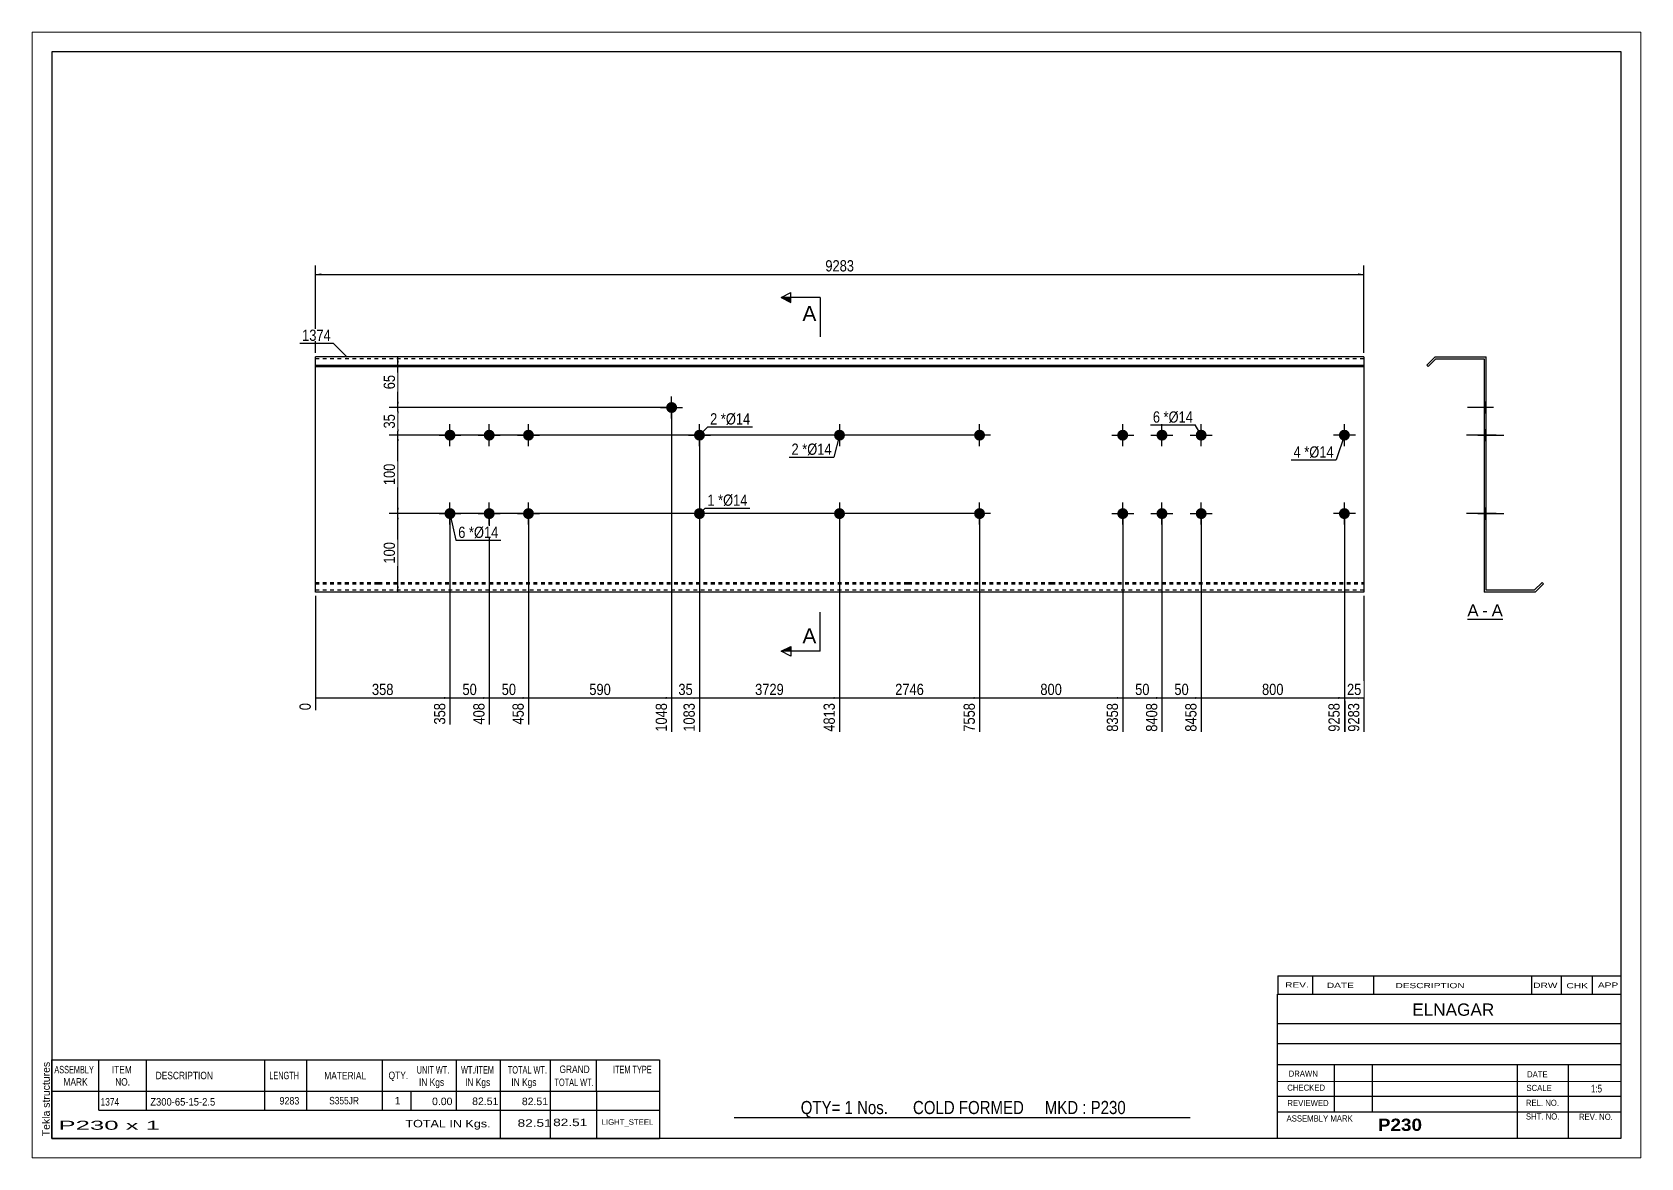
# Paper-space layout 'Layout1' of a CAD drawing. Header units: millimetres. Extents: x 0 to 410, y 0 to 287.
# The model-space entities are those that its viewports show. They can reach past a viewport. Long polylines and large blocks are cut down to what shows.
import ezdxf

# ---------------------------------------------------------------- set-up
doc = ezdxf.new("R2010")
doc.units = ezdxf.units.MM
doc.linetypes.add('DXK_LINE_DOT1', pattern=[1.8814, 0.9407, -0.9407])
doc.layers.add('Viewport layer', color=7, linetype='Continuous', plot=False)
doc.styles.add('Arial', font='ARIAL.TTF', dxfattribs={"height": 0.2})
doc.styles.add('Arial Bold', font='ARIALBD.TTF', dxfattribs={"height": 0.2})
doc.styles.add('Arial Narrow', font='ARIALN.TTF', dxfattribs={"height": 0.2})

# ---------------------------------------------------------------- blocks, each defined once
blk = doc.blocks.new('Unknown-629083425-1698')
at = {"color": 5, "linetype": 'Continuous'}
for p, q in [((332.8, 107.75), (-67.2, 107.75)), ((-67.2, 107.75), (-67.2, -169.25)), ((332.8, -169.25), (332.8, 107.75)), ((-67.2, -169.25), (332.8, -169.25))]:
    blk.add_line(p, q, dxfattribs=at)
at = {"color": 174, "linetype": 'Continuous', "style": 'Arial'}
blk.add_text('Tekla structures', height=1.9102, rotation=90, dxfattribs=at).set_placement((-67.7, -168.75))
blk = doc.blocks.new('Unknown-629083425-12 - 1233')
at = {"color": 7, "linetype": 'Continuous'}
blk.add_line((293.59, -36.95), (302.62, -36.95), dxfattribs=at)
at = {"color": 0, "linetype": 'Continuous'}
blk.add_wipeout([(296.44, -36.2), (296.44, -33), (293.59, -33), (293.59, -36.2)], dxfattribs=at)
blk.add_wipeout([(298.82, -36.2), (298.82, -33), (297.4, -33), (297.4, -36.2)], dxfattribs=at)
at = {"color": 96, "linetype": 'Continuous', "style": 'Arial'}
blk.add_text('A', height=3.06, dxfattribs=at).set_placement((293.59, -36.2))
at = {"color": 0, "linetype": 'Continuous'}
blk.add_wipeout([(302.62, -36.2), (302.62, -33), (299.78, -33), (299.78, -36.2)], dxfattribs=at)
at = {"color": 96, "linetype": 'Continuous', "style": 'Arial'}
for s, p in [('-', (297.4, -36.2)), ('A', (299.78, -36.2))]:
    blk.add_text(s, height=3.06, dxfattribs=at).set_placement(p)
blk = doc.blocks.new('Bolt-629083425-1223 - 1203')
at = {"linetype": 'Continuous'}
for points in [[(167.86, 10, -1), (170.66, 10, -1)], [(260.84, 10, -1), (263.64, 10, -1)]]:
    blk.add_hatch(color=3, dxfattribs=at).paths.add_polyline_path(points)
at = {"color": 3, "linetype": 'Continuous'}
for p, q in [((169.26, 7.2), (169.26, 12.8)), ((262.24, 7.2), (262.24, 12.8)), ((172.06, 10), (166.46, 10)), ((265.04, 10), (259.44, 10))]:
    blk.add_line(p, q, dxfattribs=at)
blk = doc.blocks.new('Part-629083425-1218 - 1203')
at = {"color": 2, "linetype": 'Continuous'}
for p, q in [((0, -30), (0, 30)), ((16, 30), (0, 30)), ((72.49, 30), (16.1, 30)), ((116.07, 30), (72.59, 30)), ((150.97, 30), (116.17, 30)), ((187.45, 30), (151.07, 30)), ((243.94, 30), (187.55, 30)), ((267.24, 30), (244.04, 30)), ((267.24, 30), (267.24, -30)), ((0, 27.88), (16, 27.88)), ((0, 27.53), (16, 27.53)), ((16.1, 27.88), (72.49, 27.88)), ((16.1, 27.53), (72.49, 27.53)), ((72.59, 27.88), (116.07, 27.88)), ((72.59, 27.53), (116.07, 27.53)), ((116.17, 27.88), (150.97, 27.88)), ((116.17, 27.53), (150.97, 27.53)), ((151.07, 27.88), (187.45, 27.88)), ((151.07, 27.53), (187.45, 27.53)), ((187.55, 27.88), (243.94, 27.88)), ((187.55, 27.53), (243.94, 27.53)), ((244.04, 27.88), (267.24, 27.88)), ((244.04, 27.53), (267.24, 27.53)), ((16, -30), (0, -30)), ((72.49, -30), (16.1, -30)), ((116.07, -30), (72.59, -30)), ((150.97, -30), (116.17, -30)), ((187.45, -30), (151.07, -30)), ((243.94, -30), (187.55, -30)), ((267.24, -30), (244.04, -30))]:
    blk.add_line(p, q, dxfattribs=at)
at = {"color": 7, "linetype": 'DXK_LINE_DOT1'}
for p, q in [((16, 29.5), (0, 29.5)), ((72.49, 29.5), (16.1, 29.5)), ((116.07, 29.5), (72.59, 29.5)), ((150.97, 29.5), (116.17, 29.5)), ((187.45, 29.5), (151.07, 29.5)), ((243.94, 29.5), (187.55, 29.5)), ((267.24, 29.5), (244.04, 29.5)), ((0, -27.53), (16, -27.53)), ((0, -27.88), (16, -27.88)), ((16.1, -27.53), (72.49, -27.53)), ((16.1, -27.88), (72.49, -27.88)), ((72.59, -27.53), (116.07, -27.53)), ((72.59, -27.88), (116.07, -27.88)), ((116.17, -27.53), (150.97, -27.53)), ((116.17, -27.88), (150.97, -27.88)), ((151.07, -27.53), (187.45, -27.53)), ((151.07, -27.88), (187.45, -27.88)), ((187.55, -27.53), (243.94, -27.53)), ((187.55, -27.88), (243.94, -27.88)), ((244.04, -27.53), (267.24, -27.53)), ((244.04, -27.88), (267.24, -27.88)), ((16, -29.5), (0, -29.5)), ((72.49, -29.5), (16.1, -29.5)), ((116.07, -29.5), (72.59, -29.5)), ((150.97, -29.5), (116.17, -29.5)), ((187.45, -29.5), (151.07, -29.5)), ((243.94, -29.5), (187.55, -29.5)), ((267.24, -29.5), (244.04, -29.5))]:
    blk.add_line(p, q, dxfattribs=at)
blk = doc.blocks.new('Bolt-629083425-1219 - 1203')
at = {"linetype": 'Continuous'}
for points in [[(32.89, 10, -1), (35.69, 10, -1)], [(42.89, 10, -1), (45.69, 10, -1)], [(52.89, 10, -1), (55.69, 10, -1)], [(32.89, -10, -1), (35.69, -10, -1)], [(42.89, -10, -1), (45.69, -10, -1)], [(52.89, -10, -1), (55.69, -10, -1)]]:
    blk.add_hatch(color=3, dxfattribs=at).paths.add_polyline_path(points)
at = {"color": 3, "linetype": 'Continuous'}
for p, q in [((34.29, 7.2), (34.29, 12.8)), ((44.29, 7.2), (44.29, 12.8)), ((54.29, 7.2), (54.29, 12.8)), ((31.49, 10), (37.09, 10)), ((41.49, 10), (47.09, 10)), ((51.49, 10), (57.09, 10)), ((34.29, -12.8), (34.29, -7.2)), ((44.29, -12.8), (44.29, -7.2)), ((54.29, -12.8), (54.29, -7.2)), ((31.49, -10), (37.09, -10)), ((41.49, -10), (47.09, -10)), ((51.49, -10), (57.09, -10))]:
    blk.add_line(p, q, dxfattribs=at)
blk = doc.blocks.new('Bolt-629083425-1220 - 1203')
at = {"linetype": 'Continuous'}
blk.add_hatch(color=3, dxfattribs=at).paths.add_polyline_path([(89.38, 17.05, -1), (92.18, 17.05, -1)])
at = {"color": 3, "linetype": 'Continuous'}
for p, q in [((87.98, 17.05), (93.58, 17.05)), ((90.78, 14.25), (90.78, 19.85))]:
    blk.add_line(p, q, dxfattribs=at)
blk = doc.blocks.new('Bolt-629083425-1221 - 1203')
at = {"linetype": 'Continuous'}
for points in [[(204.35, 10, -1), (207.15, 10, -1)], [(214.35, 10, -1), (217.15, 10, -1)], [(224.35, 10, -1), (227.15, 10, -1)], [(204.35, -10, -1), (207.15, -10, -1)], [(214.35, -10, -1), (217.15, -10, -1)], [(224.35, -10, -1), (227.15, -10, -1)]]:
    blk.add_hatch(color=3, dxfattribs=at).paths.add_polyline_path(points)
at = {"color": 3, "linetype": 'Continuous'}
for p, q in [((205.75, 7.2), (205.75, 12.8)), ((215.75, 7.2), (215.75, 12.8)), ((225.75, 7.2), (225.75, 12.8)), ((202.95, 10), (208.55, 10)), ((212.95, 10), (218.55, 10)), ((222.95, 10), (228.55, 10)), ((205.75, -12.8), (205.75, -7.2)), ((215.75, -12.8), (215.75, -7.2)), ((225.75, -12.8), (225.75, -7.2)), ((202.95, -10), (208.55, -10)), ((212.95, -10), (218.55, -10)), ((222.95, -10), (228.55, -10))]:
    blk.add_line(p, q, dxfattribs=at)
blk = doc.blocks.new('Bolt-629083425-1222 - 1203')
at = {"linetype": 'Continuous'}
for points in [[(167.86, -10, -1), (170.66, -10, -1)], [(260.84, -10, -1), (263.64, -10, -1)]]:
    blk.add_hatch(color=3, dxfattribs=at).paths.add_polyline_path(points)
at = {"color": 3, "linetype": 'Continuous'}
for p, q in [((169.26, -12.8), (169.26, -7.2)), ((262.24, -12.8), (262.24, -7.2)), ((172.06, -10), (166.46, -10)), ((265.04, -10), (259.44, -10))]:
    blk.add_line(p, q, dxfattribs=at)
blk = doc.blocks.new('Bolt-629083425-1224 - 1203')
at = {"linetype": 'Continuous'}
blk.add_hatch(color=3, dxfattribs=at).paths.add_polyline_path([(96.47, 10, -1), (99.27, 10, -1)])
at = {"color": 3, "linetype": 'Continuous'}
for p, q in [((97.87, 7.2), (97.87, 12.8)), ((95.07, 10), (100.67, 10))]:
    blk.add_line(p, q, dxfattribs=at)
blk = doc.blocks.new('Bolt-629083425-1225 - 1203')
at = {"linetype": 'Continuous'}
blk.add_hatch(color=3, dxfattribs=at).paths.add_polyline_path([(99.27, -10, -1), (96.47, -10, -1)])
at = {"color": 3, "linetype": 'Continuous'}
for p, q in [((97.87, -7.2), (97.87, -12.8)), ((100.67, -10), (95.07, -10))]:
    blk.add_line(p, q, dxfattribs=at)
blk = doc.blocks.new('Bolt-629083425-1226 - 1203')
at = {"linetype": 'Continuous'}
for points in [[(134.97, 10, -1), (132.17, 10, -1)], [(134.97, -10, -1), (132.17, -10, -1)]]:
    blk.add_hatch(color=3, dxfattribs=at).paths.add_polyline_path(points)
at = {"color": 3, "linetype": 'Continuous'}
for p, q in [((133.57, 12.8), (133.57, 7.2)), ((136.37, 10), (130.77, 10)), ((133.57, -7.2), (133.57, -12.8)), ((136.37, -10), (130.77, -10))]:
    blk.add_line(p, q, dxfattribs=at)
blk = doc.blocks.new('Bolt-629083425-1240 - 1233')
at = {"linetype": 'Continuous'}
blk.add_hatch(color=3, dxfattribs=at).paths.add_polyline_path([(297.86, 11.4), (297.86, 8.6), (298.36, 8.6), (298.36, 11.4)])
blk.add_hatch(color=3, dxfattribs=at).paths.add_polyline_path([(297.86, 11.4), (297.86, 8.6), (298.36, 8.6), (298.36, 11.4)])
at = {"color": 3, "linetype": 'Continuous'}
for p, q in [((296.26, 10), (302.86, 10)), ((296.26, 10), (302.86, 10)), ((297.86, 11.4), (298.36, 11.4)), ((297.86, 11.4), (298.36, 11.4)), ((297.86, 8.6), (298.36, 8.6)), ((297.86, 8.6), (298.36, 8.6))]:
    blk.add_line(p, q, dxfattribs=at)
blk = doc.blocks.new('Part-629083425-1235 - 1233')
at = {"color": 2, "linetype": 'Continuous'}
for p, q in [((285.36, 30), (283.24, 27.88)), ((283.59, 27.53), (285.56, 29.5)), ((285.36, 30), (298.36, 30)), ((285.56, 29.5), (297.86, 29.5)), ((297.86, 29.5), (297.86, -30)), ((298.36, -29.5), (298.36, 30)), ((283.24, 27.88), (283.59, 27.53)), ((312.62, -27.53), (310.65, -29.5)), ((310.86, -30), (312.98, -27.88)), ((312.98, -27.88), (312.62, -27.53)), ((310.86, -30), (297.86, -30)), ((310.65, -29.5), (298.36, -29.5))]:
    blk.add_line(p, q, dxfattribs=at)
blk = doc.blocks.new('Bolt-629083425-1236 - 1233')
at = {"linetype": 'Continuous'}
for points in [[(297.86, 11.4), (297.86, 8.6), (298.36, 8.6), (298.36, 11.4)], [(297.86, 11.4), (297.86, 8.6), (298.36, 8.6), (298.36, 11.4)], [(297.86, 11.4), (297.86, 8.6), (298.36, 8.6), (298.36, 11.4)], [(297.86, -8.6), (297.86, -11.4), (298.36, -11.4), (298.36, -8.6)], [(297.86, -8.6), (297.86, -11.4), (298.36, -11.4), (298.36, -8.6)], [(297.86, -8.6), (297.86, -11.4), (298.36, -11.4), (298.36, -8.6)]]:
    blk.add_hatch(color=3, dxfattribs=at).paths.add_polyline_path(points)
at = {"color": 3, "linetype": 'Continuous'}
for p, q in [((300.96, 10), (293.36, 10)), ((300.96, 10), (293.36, 10)), ((300.96, 10), (293.36, 10)), ((298.36, 11.4), (297.86, 11.4)), ((298.36, 11.4), (297.86, 11.4)), ((298.36, 11.4), (297.86, 11.4)), ((298.36, 8.6), (297.86, 8.6)), ((298.36, 8.6), (297.86, 8.6)), ((298.36, 8.6), (297.86, 8.6)), ((300.96, -10), (293.36, -10)), ((300.96, -10), (293.36, -10)), ((300.96, -10), (293.36, -10)), ((298.36, -8.6), (297.86, -8.6)), ((298.36, -8.6), (297.86, -8.6)), ((298.36, -8.6), (297.86, -8.6)), ((298.36, -11.4), (297.86, -11.4)), ((298.36, -11.4), (297.86, -11.4)), ((298.36, -11.4), (297.86, -11.4))]:
    blk.add_line(p, q, dxfattribs=at)
blk = doc.blocks.new('Bolt-629083425-1237 - 1233')
at = {"linetype": 'Continuous'}
blk.add_hatch(color=3, dxfattribs=at).paths.add_polyline_path([(297.86, 18.45), (297.86, 15.65), (298.36, 15.65), (298.36, 18.45)])
at = {"color": 3, "linetype": 'Continuous'}
for p, q in [((300.26, 17.05), (293.66, 17.05)), ((298.36, 18.45), (297.86, 18.45)), ((298.36, 15.65), (297.86, 15.65))]:
    blk.add_line(p, q, dxfattribs=at)
blk = doc.blocks.new('Bolt-629083425-1238 - 1233')
at = {"linetype": 'Continuous'}
for points in [[(297.86, 11.4), (297.86, 8.6), (298.36, 8.6), (298.36, 11.4)], [(297.86, 11.4), (297.86, 8.6), (298.36, 8.6), (298.36, 11.4)], [(297.86, 11.4), (297.86, 8.6), (298.36, 8.6), (298.36, 11.4)], [(297.86, -8.6), (297.86, -11.4), (298.36, -11.4), (298.36, -8.6)], [(297.86, -8.6), (297.86, -11.4), (298.36, -11.4), (298.36, -8.6)], [(297.86, -8.6), (297.86, -11.4), (298.36, -11.4), (298.36, -8.6)]]:
    blk.add_hatch(color=3, dxfattribs=at).paths.add_polyline_path(points)
at = {"color": 3, "linetype": 'Continuous'}
for p, q in [((300.96, 10), (293.36, 10)), ((300.96, 10), (293.36, 10)), ((300.96, 10), (293.36, 10)), ((298.36, 11.4), (297.86, 11.4)), ((298.36, 11.4), (297.86, 11.4)), ((298.36, 11.4), (297.86, 11.4)), ((298.36, 8.6), (297.86, 8.6)), ((298.36, 8.6), (297.86, 8.6)), ((298.36, 8.6), (297.86, 8.6)), ((300.96, -10), (293.36, -10)), ((300.96, -10), (293.36, -10)), ((300.96, -10), (293.36, -10)), ((298.36, -8.6), (297.86, -8.6)), ((298.36, -8.6), (297.86, -8.6)), ((298.36, -8.6), (297.86, -8.6)), ((298.36, -11.4), (297.86, -11.4)), ((298.36, -11.4), (297.86, -11.4)), ((298.36, -11.4), (297.86, -11.4))]:
    blk.add_line(p, q, dxfattribs=at)
blk = doc.blocks.new('Bolt-629083425-1239 - 1233')
at = {"linetype": 'Continuous'}
blk.add_hatch(color=3, dxfattribs=at).paths.add_polyline_path([(297.86, -8.6), (297.86, -11.4), (298.36, -11.4), (298.36, -8.6)])
blk.add_hatch(color=3, dxfattribs=at).paths.add_polyline_path([(297.86, -8.6), (297.86, -11.4), (298.36, -11.4), (298.36, -8.6)])
at = {"color": 3, "linetype": 'Continuous'}
for p, q in [((296.26, -10), (302.86, -10)), ((296.26, -10), (302.86, -10)), ((297.86, -8.6), (298.36, -8.6)), ((297.86, -8.6), (298.36, -8.6)), ((297.86, -11.4), (298.36, -11.4)), ((297.86, -11.4), (298.36, -11.4))]:
    blk.add_line(p, q, dxfattribs=at)
blk = doc.blocks.new('Bolt-629083425-1241 - 1233')
at = {"linetype": 'Continuous'}
blk.add_hatch(color=3, dxfattribs=at).paths.add_polyline_path([(297.86, 11.4), (297.86, 8.6), (298.36, 8.6), (298.36, 11.4)])
at = {"color": 3, "linetype": 'Continuous'}
for p, q in [((300.26, 10), (293.66, 10)), ((298.36, 11.4), (297.86, 11.4)), ((298.36, 8.6), (297.86, 8.6))]:
    blk.add_line(p, q, dxfattribs=at)
blk = doc.blocks.new('Bolt-629083425-1242 - 1233')
at = {"linetype": 'Continuous'}
blk.add_hatch(color=3, dxfattribs=at).paths.add_polyline_path([(298.36, -11.4), (298.36, -8.6), (297.86, -8.6), (297.86, -11.4)])
at = {"color": 3, "linetype": 'Continuous'}
for p, q in [((298.36, -8.6), (297.86, -8.6)), ((299.96, -10), (297.86, -10)), ((298.36, -11.4), (297.86, -11.4))]:
    blk.add_line(p, q, dxfattribs=at)
blk = doc.blocks.new('Bolt-629083425-1243 - 1233')
at = {"linetype": 'Continuous'}
for points in [[(298.36, 8.6), (298.36, 11.4), (297.86, 11.4), (297.86, 8.6)], [(298.36, -11.4), (298.36, -8.6), (297.86, -8.6), (297.86, -11.4)]]:
    blk.add_hatch(color=3, dxfattribs=at).paths.add_polyline_path(points)
at = {"color": 3, "linetype": 'Continuous'}
for p, q in [((298.36, 10), (293.86, 10)), ((298.36, 11.4), (297.86, 11.4)), ((298.36, 8.6), (297.86, 8.6)), ((298.36, -10), (293.86, -10)), ((298.36, -8.6), (297.86, -8.6)), ((298.36, -11.4), (297.86, -11.4))]:
    blk.add_line(p, q, dxfattribs=at)
blk = doc.blocks.new('StraightDimension-629083425-1256 - 1203')
at = {"linetype": 'Continuous'}
blk.add_hatch(color=7, dxfattribs=at).paths.add_polyline_path([(265.74, -56.75), (267.24, -57), (265.74, -57.25)])
at = {"color": 7, "linetype": 'Continuous'}
for p, q in [((262.24, -11), (262.24, -65.61)), ((267.24, -31), (267.24, -65.61)), ((262.24, -57), (267.24, -57))]:
    blk.add_line(p, q, dxfattribs=at)
at = {"color": 0}
blk.add_wipeout([(267.16, -56.85), (267.16, -52.65), (262.31, -52.65), (262.31, -56.85)], dxfattribs=at)
at = {"color": 0, "linetype": 'Continuous'}
blk.add_wipeout([(266.64, -57.7), (262.44, -57.7), (262.44, -66.21), (266.64, -66.21)], dxfattribs=at)
at = {"color": 3, "style": 'Arial Narrow'}
blk.add_text('25', height=2.863, dxfattribs=at).set_placement((262.91, -56.25))
at = {"color": 3, "linetype": 'Continuous', "style": 'Arial Narrow'}
blk.add_text('9283', height=2.863, rotation=90.0002, dxfattribs=at).set_placement((266.04, -65.61))
blk = doc.blocks.new('StraightDimension-629083425-1314 - 1203')
at = {"linetype": 'Continuous'}
for points in [[(20.75, -11.5), (21, -10), (21.25, -11.5)], [(21.25, -28.5), (21, -30), (20.75, -28.5)]]:
    blk.add_hatch(color=7, dxfattribs=at).paths.add_polyline_path(points)
at = {"color": 7, "linetype": 'Continuous'}
for p, q in [((168.26, -10), (18.75, -10)), ((21, -30), (21, -10)), ((33.29, -30), (18.75, -30))]:
    blk.add_line(p, q, dxfattribs=at)
at = {"color": 0}
blk.add_wipeout([(20.85, -16.66), (16.65, -16.66), (16.65, -23.34), (20.85, -23.34)], dxfattribs=at)
at = {"color": 3, "style": 'Arial Narrow'}
blk.add_text('100', height=2.863, rotation=90.0002, dxfattribs=at).set_placement((20.25, -22.74))
blk = doc.blocks.new('StraightDimension-629083425-1257 - 1203')
at = {"linetype": 'Continuous'}
blk.add_hatch(color=7, dxfattribs=at).paths.add_polyline_path([(260.74, -56.75), (262.24, -57), (260.74, -57.25)])
at = {"color": 7, "linetype": 'Continuous'}
for p, q in [((225.75, -11), (225.75, -65.61)), ((262.24, -11), (262.24, -65.61)), ((225.75, -57), (262.24, -57))]:
    blk.add_line(p, q, dxfattribs=at)
at = {"color": 0}
blk.add_wipeout([(247.33, -56.85), (247.33, -52.65), (240.65, -52.65), (240.65, -56.85)], dxfattribs=at)
at = {"color": 0, "linetype": 'Continuous'}
blk.add_wipeout([(261.64, -57.7), (257.44, -57.7), (257.44, -66.21), (261.64, -66.21)], dxfattribs=at)
at = {"color": 3, "style": 'Arial Narrow'}
blk.add_text('800', height=2.863, dxfattribs=at).set_placement((241.25, -56.25))
at = {"color": 3, "linetype": 'Continuous', "style": 'Arial Narrow'}
blk.add_text('9258', height=2.863, rotation=90.0002, dxfattribs=at).set_placement((261.04, -65.61))
blk = doc.blocks.new('StraightDimension-629083425-1258 - 1203')
at = {"linetype": 'Continuous'}
blk.add_hatch(color=7, dxfattribs=at).paths.add_polyline_path([(224.25, -56.75), (225.75, -57), (224.25, -57.25)])
at = {"color": 7, "linetype": 'Continuous'}
for p, q in [((215.75, -11), (215.75, -65.61)), ((225.75, -11), (225.75, -65.61)), ((215.75, -57), (225.75, -57))]:
    blk.add_line(p, q, dxfattribs=at)
at = {"color": 0}
blk.add_wipeout([(223.18, -56.85), (223.18, -52.65), (218.32, -52.65), (218.32, -56.85)], dxfattribs=at)
at = {"color": 0, "linetype": 'Continuous'}
blk.add_wipeout([(225.15, -57.7), (220.95, -57.7), (220.95, -66.21), (225.15, -66.21)], dxfattribs=at)
at = {"color": 3, "style": 'Arial Narrow'}
blk.add_text('50', height=2.863, dxfattribs=at).set_placement((218.92, -56.25))
at = {"color": 3, "linetype": 'Continuous', "style": 'Arial Narrow'}
blk.add_text('8458', height=2.863, rotation=90.0002, dxfattribs=at).set_placement((224.55, -65.61))
blk = doc.blocks.new('StraightDimension-629083425-1259 - 1203')
at = {"linetype": 'Continuous'}
blk.add_hatch(color=7, dxfattribs=at).paths.add_polyline_path([(214.25, -56.75), (215.75, -57), (214.25, -57.25)])
at = {"color": 7, "linetype": 'Continuous'}
for p, q in [((205.75, -11), (205.75, -65.61)), ((215.75, -11), (215.75, -65.61)), ((205.75, -57), (215.75, -57))]:
    blk.add_line(p, q, dxfattribs=at)
at = {"color": 0}
blk.add_wipeout([(213.18, -56.85), (213.18, -52.65), (208.32, -52.65), (208.32, -56.85)], dxfattribs=at)
at = {"color": 0, "linetype": 'Continuous'}
blk.add_wipeout([(215.15, -57.7), (210.95, -57.7), (210.95, -66.21), (215.15, -66.21)], dxfattribs=at)
at = {"color": 3, "style": 'Arial Narrow'}
blk.add_text('50', height=2.863, dxfattribs=at).set_placement((208.92, -56.25))
at = {"color": 3, "linetype": 'Continuous', "style": 'Arial Narrow'}
blk.add_text('8408', height=2.863, rotation=90.0002, dxfattribs=at).set_placement((214.55, -65.61))
blk = doc.blocks.new('StraightDimension-629083425-1260 - 1203')
at = {"linetype": 'Continuous'}
blk.add_hatch(color=7, dxfattribs=at).paths.add_polyline_path([(204.25, -56.75), (205.75, -57), (204.25, -57.25)])
at = {"color": 7, "linetype": 'Continuous'}
for p, q in [((169.26, -11), (169.26, -65.61)), ((205.75, -11), (205.75, -65.61)), ((169.26, -57), (205.75, -57))]:
    blk.add_line(p, q, dxfattribs=at)
at = {"color": 0}
blk.add_wipeout([(190.85, -56.85), (190.85, -52.65), (184.16, -52.65), (184.16, -56.85)], dxfattribs=at)
at = {"color": 0, "linetype": 'Continuous'}
blk.add_wipeout([(205.15, -57.7), (200.95, -57.7), (200.95, -66.21), (205.15, -66.21)], dxfattribs=at)
at = {"color": 3, "style": 'Arial Narrow'}
blk.add_text('800', height=2.863, dxfattribs=at).set_placement((184.76, -56.25))
at = {"color": 3, "linetype": 'Continuous', "style": 'Arial Narrow'}
blk.add_text('8358', height=2.863, rotation=90.0002, dxfattribs=at).set_placement((204.55, -65.61))
blk = doc.blocks.new('StraightDimension-629083425-1261 - 1203')
at = {"linetype": 'Continuous'}
blk.add_hatch(color=7, dxfattribs=at).paths.add_polyline_path([(167.76, -56.75), (169.26, -57), (167.76, -57.25)])
at = {"color": 7, "linetype": 'Continuous'}
for p, q in [((133.57, -11), (133.57, -65.61)), ((169.26, -11), (169.26, -65.61)), ((133.57, -57), (169.26, -57))]:
    blk.add_line(p, q, dxfattribs=at)
at = {"color": 0}
blk.add_wipeout([(155.67, -56.85), (155.67, -52.65), (147.16, -52.65), (147.16, -56.85)], dxfattribs=at)
at = {"color": 0, "linetype": 'Continuous'}
blk.add_wipeout([(168.66, -57.7), (164.46, -57.7), (164.46, -66.21), (168.66, -66.21)], dxfattribs=at)
at = {"color": 3, "style": 'Arial Narrow'}
blk.add_text('2746', height=2.863, dxfattribs=at).set_placement((147.76, -56.25))
at = {"color": 3, "linetype": 'Continuous', "style": 'Arial Narrow'}
blk.add_text('7558', height=2.863, rotation=90.0002, dxfattribs=at).set_placement((168.06, -65.61))
blk = doc.blocks.new('StraightDimension-629083425-1262 - 1203')
at = {"linetype": 'Continuous'}
blk.add_hatch(color=7, dxfattribs=at).paths.add_polyline_path([(132.07, -56.75), (133.57, -57), (132.07, -57.25)])
at = {"color": 7, "linetype": 'Continuous'}
for p, q in [((97.87, 9), (97.87, -65.61)), ((133.57, -11), (133.57, -65.61)), ((97.87, -57), (133.57, -57))]:
    blk.add_line(p, q, dxfattribs=at)
at = {"color": 0}
blk.add_wipeout([(119.97, -56.85), (119.97, -52.65), (111.46, -52.65), (111.46, -56.85)], dxfattribs=at)
at = {"color": 0, "linetype": 'Continuous'}
blk.add_wipeout([(132.97, -57.7), (128.77, -57.7), (128.77, -66.21), (132.97, -66.21)], dxfattribs=at)
at = {"color": 3, "style": 'Arial Narrow'}
blk.add_text('3729', height=2.863, dxfattribs=at).set_placement((112.06, -56.25))
at = {"color": 3, "linetype": 'Continuous', "style": 'Arial Narrow'}
blk.add_text('4813', height=2.863, rotation=90.0002, dxfattribs=at).set_placement((132.37, -65.61))
blk = doc.blocks.new('StraightDimension-629083425-1312 - 1203')
at = {"linetype": 'Continuous'}
for points in [[(20.75, 15.55), (21, 17.05), (21.25, 15.55)], [(21.25, 11.5), (21, 10), (20.75, 11.5)]]:
    blk.add_hatch(color=7, dxfattribs=at).paths.add_polyline_path(points)
at = {"color": 7, "linetype": 'Continuous'}
for p, q in [((89.78, 17.05), (18.75, 17.05)), ((21, 10), (21, 17.05)), ((168.26, 10), (18.75, 10))]:
    blk.add_line(p, q, dxfattribs=at)
at = {"color": 0}
blk.add_wipeout([(20.85, 15.95), (16.65, 15.95), (16.65, 11.1), (20.85, 11.1)], dxfattribs=at)
at = {"color": 3, "style": 'Arial Narrow'}
blk.add_text('35', height=2.863, rotation=90.0002, dxfattribs=at).set_placement((20.25, 11.7))
blk = doc.blocks.new('StraightDimension-629083425-1263 - 1203')
at = {"linetype": 'Continuous'}
blk.add_hatch(color=7, dxfattribs=at).paths.add_polyline_path([(96.37, -56.75), (97.87, -57), (96.37, -57.25)])
at = {"color": 7, "linetype": 'Continuous'}
for p, q in [((90.78, 16.05), (90.78, -65.61)), ((97.87, 9), (97.87, -65.61)), ((90.78, -57), (97.87, -57))]:
    blk.add_line(p, q, dxfattribs=at)
at = {"color": 0}
blk.add_wipeout([(96.75, -56.85), (96.75, -52.65), (91.9, -52.65), (91.9, -56.85)], dxfattribs=at)
at = {"color": 0, "linetype": 'Continuous'}
blk.add_wipeout([(97.27, -57.7), (93.07, -57.7), (93.07, -66.21), (97.27, -66.21)], dxfattribs=at)
at = {"color": 3, "style": 'Arial Narrow'}
blk.add_text('35', height=2.863, dxfattribs=at).set_placement((92.5, -56.25))
at = {"color": 3, "linetype": 'Continuous', "style": 'Arial Narrow'}
blk.add_text('1083', height=2.863, rotation=90.0002, dxfattribs=at).set_placement((96.67, -65.61))
blk = doc.blocks.new('StraightDimension-629083425-1264 - 1203')
at = {"linetype": 'Continuous'}
blk.add_hatch(color=7, dxfattribs=at).paths.add_polyline_path([(89.28, -56.75), (90.78, -57), (89.28, -57.25)])
at = {"color": 7, "linetype": 'Continuous'}
for p, q in [((90.78, 16.05), (90.78, -65.61)), ((54.29, -11), (54.29, -63.78)), ((54.29, -57), (90.78, -57))]:
    blk.add_line(p, q, dxfattribs=at)
at = {"color": 0}
blk.add_wipeout([(75.88, -56.85), (75.88, -52.65), (69.2, -52.65), (69.2, -56.85)], dxfattribs=at)
at = {"color": 0, "linetype": 'Continuous'}
blk.add_wipeout([(90.18, -57.7), (85.98, -57.7), (85.98, -66.21), (90.18, -66.21)], dxfattribs=at)
at = {"color": 3, "style": 'Arial Narrow'}
blk.add_text('590', height=2.863, dxfattribs=at).set_placement((69.8, -56.25))
at = {"color": 3, "linetype": 'Continuous', "style": 'Arial Narrow'}
blk.add_text('1048', height=2.863, rotation=90.0002, dxfattribs=at).set_placement((89.58, -65.61))
blk = doc.blocks.new('StraightDimension-629083425-1265 - 1203')
at = {"linetype": 'Continuous'}
blk.add_hatch(color=7, dxfattribs=at).paths.add_polyline_path([(52.79, -56.75), (54.29, -57), (52.79, -57.25)])
at = {"color": 7, "linetype": 'Continuous'}
for p, q in [((44.29, -11), (44.29, -63.78)), ((54.29, -11), (54.29, -63.78)), ((44.29, -57), (54.29, -57))]:
    blk.add_line(p, q, dxfattribs=at)
at = {"color": 0}
blk.add_wipeout([(51.72, -56.85), (51.72, -52.65), (46.87, -52.65), (46.87, -56.85)], dxfattribs=at)
at = {"color": 0, "linetype": 'Continuous'}
blk.add_wipeout([(53.69, -57.7), (49.49, -57.7), (49.49, -64.38), (53.69, -64.38)], dxfattribs=at)
at = {"color": 3, "style": 'Arial Narrow'}
blk.add_text('50', height=2.863, dxfattribs=at).set_placement((47.47, -56.25))
at = {"color": 3, "linetype": 'Continuous', "style": 'Arial Narrow'}
blk.add_text('458', height=2.863, rotation=90.0002, dxfattribs=at).set_placement((53.09, -63.78))
blk = doc.blocks.new('StraightDimension-629083425-1266 - 1203')
at = {"linetype": 'Continuous'}
blk.add_hatch(color=7, dxfattribs=at).paths.add_polyline_path([(42.79, -56.75), (44.29, -57), (42.79, -57.25)])
at = {"color": 7, "linetype": 'Continuous'}
for p, q in [((34.29, -11), (34.29, -63.78)), ((44.29, -11), (44.29, -63.78)), ((34.29, -57), (44.29, -57))]:
    blk.add_line(p, q, dxfattribs=at)
at = {"color": 0}
blk.add_wipeout([(41.72, -56.85), (41.72, -52.65), (36.87, -52.65), (36.87, -56.85)], dxfattribs=at)
at = {"color": 0, "linetype": 'Continuous'}
blk.add_wipeout([(43.69, -57.7), (39.49, -57.7), (39.49, -64.38), (43.69, -64.38)], dxfattribs=at)
at = {"color": 3, "style": 'Arial Narrow'}
blk.add_text('50', height=2.863, dxfattribs=at).set_placement((37.47, -56.25))
at = {"color": 3, "linetype": 'Continuous', "style": 'Arial Narrow'}
blk.add_text('408', height=2.863, rotation=90.0002, dxfattribs=at).set_placement((43.09, -63.78))
blk = doc.blocks.new('StraightDimension-629083425-1267 - 1203')
at = {"linetype": 'Continuous'}
blk.add_hatch(color=7, dxfattribs=at).paths.add_polyline_path([(32.79, -56.75), (34.29, -57), (32.79, -57.25)])
at = {"color": 7, "linetype": 'Continuous'}
for p, q in [((34.29, -11), (34.29, -63.78)), ((0, -31), (0, -60.13)), ((0, -57), (34.29, -57))]:
    blk.add_line(p, q, dxfattribs=at)
at = {"color": 0}
blk.add_wipeout([(20.49, -56.85), (20.49, -52.65), (13.8, -52.65), (13.8, -56.85)], dxfattribs=at)
at = {"color": 0, "linetype": 'Continuous'}
for points in [[(-0.6, -57.7), (-4.8, -57.7), (-4.8, -60.73), (-0.6, -60.73)], [(33.69, -57.7), (29.49, -57.7), (29.49, -64.38), (33.69, -64.38)]]:
    blk.add_wipeout(points, dxfattribs=at)
at = {"color": 3, "style": 'Arial Narrow'}
blk.add_text('358', height=2.863, dxfattribs=at).set_placement((14.4, -56.25))
at = {"color": 3, "linetype": 'Continuous', "style": 'Arial Narrow'}
for s, height, p in [('0', 2.86, (-1.2, -60.13)), ('358', 2.863, (33.09, -63.78))]:
    blk.add_text(s, height=height, rotation=90.0002, dxfattribs=at).set_placement(p)
blk = doc.blocks.new('StraightDimension-629083425-1311 - 1203')
at = {"linetype": 'Continuous'}
for points in [[(20.75, 28.5), (21, 30), (21.25, 28.5)], [(21.25, 18.55), (21, 17.05), (20.75, 18.55)]]:
    blk.add_hatch(color=7, dxfattribs=at).paths.add_polyline_path(points)
at = {"color": 7, "linetype": 'Continuous'}
for p, q in [((33.29, 30), (18.75, 30)), ((21, 17.05), (21, 30)), ((89.78, 17.05), (18.75, 17.05))]:
    blk.add_line(p, q, dxfattribs=at)
at = {"color": 0}
blk.add_wipeout([(20.85, 25.95), (16.65, 25.95), (16.65, 21.1), (20.85, 21.1)], dxfattribs=at)
at = {"color": 3, "style": 'Arial Narrow'}
blk.add_text('65', height=2.863, rotation=90.0002, dxfattribs=at).set_placement((20.25, 21.7))
blk = doc.blocks.new('StraightDimension-629083425-1313 - 1203')
at = {"linetype": 'Continuous'}
for points in [[(20.75, 8.5), (21, 10), (21.25, 8.5)], [(21.25, -8.5), (21, -10), (20.75, -8.5)]]:
    blk.add_hatch(color=7, dxfattribs=at).paths.add_polyline_path(points)
at = {"color": 7, "linetype": 'Continuous'}
for p, q in [((168.26, 10), (18.75, 10)), ((21, -10), (21, 10)), ((168.26, -10), (18.75, -10))]:
    blk.add_line(p, q, dxfattribs=at)
at = {"color": 0}
blk.add_wipeout([(20.85, 3.34), (16.65, 3.34), (16.65, -3.34), (20.85, -3.34)], dxfattribs=at)
at = {"color": 3, "style": 'Arial Narrow'}
blk.add_text('100', height=2.863, rotation=90.0002, dxfattribs=at).set_placement((20.25, -2.74))
blk = doc.blocks.new('StraightDimension-629083425-1341 - 1203')
at = {"linetype": 'Continuous'}
for points in [[(1.5, 50.75), (0, 51), (1.5, 51.25)], [(265.74, 51.25), (267.24, 51), (265.74, 50.75)]]:
    blk.add_hatch(color=7, dxfattribs=at).paths.add_polyline_path(points)
at = {"color": 7, "linetype": 'Continuous'}
for p, q in [((0, 31), (0, 53.25)), ((0, 51), (267.24, 51)), ((267.24, 31), (267.24, 53.25))]:
    blk.add_line(p, q, dxfattribs=at)
at = {"color": 0}
blk.add_wipeout([(137.87, 51.15), (137.87, 55.35), (129.36, 55.35), (129.36, 51.15)], dxfattribs=at)
at = {"color": 3, "style": 'Arial Narrow'}
blk.add_text('9283', height=2.863, dxfattribs=at).set_placement((129.96, 51.75))
blk = doc.blocks.new('CBS_BOM-629083425-1723')
at = {"color": 7, "linetype": 'Continuous'}
for p, q in [((-67.23, -157.28), (-67.23, -149.28)), ((-67.23, -149.28), (87.69, -149.28)), ((-55.23, -157.28), (-55.23, -149.28)), ((-43.04, -157.28), (-43.04, -149.28)), ((-12.88, -157.28), (-12.88, -149.28)), ((-2.2, -157.28), (-2.2, -149.28)), ((17.12, -157.28), (17.12, -149.28)), ((35.92, -157.28), (35.92, -149.28)), ((47.13, -157.28), (47.13, -149.28)), ((59.92, -157.28), (59.92, -149.28)), ((71.67, -157.28), (71.67, -149.28)), ((87.69, -149.29), (87.69, -157.27)), ((-67.23, -157.28), (87.69, -157.28)), ((-67.23, -162.08), (-67.23, -157.28)), ((-55.23, -162.08), (-55.23, -157.28)), ((-43.04, -162.08), (-43.04, -157.28)), ((-12.88, -162.08), (-12.88, -157.28)), ((-2.2, -162.08), (-2.2, -157.28)), ((17.12, -162.08), (17.12, -157.28)), ((24.38, -162.08), (24.38, -157.28)), ((35.92, -162.08), (35.92, -157.28)), ((47.13, -162.08), (47.13, -157.28)), ((59.92, -162.08), (59.92, -157.28)), ((71.69, -162.08), (71.69, -157.28)), ((87.69, -157.28), (87.69, -162.08)), ((-67.23, -169.28), (-67.23, -162.1)), ((-55.23, -162.08), (87.69, -162.08)), ((47.13, -169.28), (47.13, -162.1)), ((59.92, -169.28), (59.92, -162.1)), ((71.73, -169.28), (71.73, -162.1)), ((87.69, -162.08), (87.69, -169.28)), ((-67.23, -169.28), (87.69, -169.28))]:
    blk.add_line(p, q, dxfattribs=at)
at = {"color": 3, "linetype": 'Continuous', "style": 'Arial'}
for s, height, width, p in [('ASSEMBLY', 1.91, 0.7, (-66.55, -152.71)), ('ITEM', 1.91, 0.8, (-51.9, -152.71)), ('UNIT WT.', 1.91, 0.7, (25.81, -152.78)), ('WT./ITEM', 1.91, 0.7, (37.1, -152.78)), ('TOTAL WT.', 1.91, 0.7, (49.04, -152.78)), ('GRAND', 1.91, 0.8, (62.19, -152.62)), ('ITEM TYPE', 1.91, 0.7, (75.83, -152.7)), ('MARK', 1.91, 0.8, (-64.23, -155.84)), ('NO.', 1.91, 0.8, (-51.05, -155.84)), ('DESCRIPTION', 1.9102, 0.8, (-40.72, -154.21)), ('LENGTH', 1.91, 0.7, (-11.77, -154.21)), ('MATERIAL', 1.91, 0.8, (2.25, -154.26)), ('QTY.', 1.91, 0.8, (18.64, -154.18)), ('IN Kgs', 1.91, 0.8, (26.39, -155.92)), ('IN Kgs', 1.91, 0.8, (38.14, -155.92)), ('IN Kgs', 1.91, 0.8, (49.93, -155.92)), ('TOTAL WT.', 1.91, 0.7, (60.93, -155.96))]:
    blk.add_text(s, height=height, dxfattribs=dict(at, width=width)).set_placement(p)
at = {"color": 7, "linetype": 'Continuous', "style": 'Arial'}
for s, height, width, p in [('1374', 1.91, 0.8, (-54.77, -160.93)), ('Z300-65-15-2.5', 1.9102, 0.9, (-42.1, -160.93)), ('9283', 1.91, 0.85, (-9.16, -160.65)), ('S355JR', 1.91, 0.8, (3.49, -160.62))]:
    blk.add_text(s, height=height, dxfattribs=dict(at, width=width)).set_placement(p)
for s, p in [('1', (20.21, -160.62)), ('0.00', (29.72, -160.81)), ('82.51', (39.94, -160.78)), ('82.51', (52.61, -160.81))]:
    blk.add_text(s, height=1.91, dxfattribs=at).set_placement(p)
at = {"color": 6, "linetype": 'Continuous', "style": 'Arial'}
for s, height, width, p in [('P230 x 1', 2.292, 2.05, (-65.51, -167.09)), ('TOTAL IN Kgs.', 1.9102, 1.2, (22.93, -166.48)), ('82.51', 1.91, 1.3, (51.52, -166.33)), ('82.51', 1.91, 1.3, (60.59, -166.17))]:
    blk.add_text(s, height=height, dxfattribs=dict(at, width=width)).set_placement(p)
blk.add_text('LIGHT_STEEL', height=1.4135, dxfattribs=at).set_placement((72.94, -165.83))
blk = doc.blocks.new('CBS_CALLOFF-629083425-1724')
at = {"color": 7, "linetype": 'Continuous'}
blk.add_line((106.68, -163.98), (222.91, -164), dxfattribs=at)
at = {"color": 3, "linetype": 'Continuous', "style": 'Arial Narrow'}
blk.add_text('QTY= 1 Nos.      COLD FORMED     MKD : P230', height=3.3405, dxfattribs=at).set_placement((123.68, -163.09))
blk = doc.blocks.new('CBS_NAME_BLOG-629083425-1725')
at = {"color": 7, "linetype": 'Continuous'}
for p, q in [((245.21, -132.5), (332.73, -132.5)), ((245.21, -169.21), (245.21, -132.5)), ((245.21, -140.04), (332.73, -140.04)), ((245.28, -145.09), (332.8, -145.09)), ((245.21, -150.46), (332.73, -150.46)), ((259.73, -162.57), (259.73, -150.47)), ((269.42, -162.54), (269.42, -150.47)), ((306.33, -169.21), (306.33, -150.48)), ((319.38, -169.21), (319.38, -150.47)), ((245.22, -154.76), (332.8, -154.74)), ((245.21, -158.51), (332.73, -158.51)), ((245.21, -162.55), (332.73, -162.55)), ((245.21, -169.25), (332.8, -169.25))]:
    blk.add_line(p, q, dxfattribs=at)
at = {"color": 3, "linetype": 'Continuous', "style": 'Arial'}
blk.add_text('ELNAGAR', height=3.133, dxfattribs=at).set_placement((279.53, -138.03))
at = {"color": 3, "linetype": 'Continuous'}
for s, height, style, width, p in [('CHECKED', 1.566, 'Arial', 0.9, (247.69, -157.14)), ('DRAWN', 1.566, 'Arial', 0.9, (248.04, -153.57)), ('SCALE', 1.566, 'Arial', 0.9, (308.65, -157.21)), ('DATE', 1.566, 'Arial', 0.9, (308.8, -153.73)), ('1:5', 1.957, 'Arial Narrow', 0.9, (325.1, -157.57)), ('REVIEWED', 1.566, 'Arial', 0.9, (247.73, -161.06)), ('REL. NO.', 1.566, 'Arial', 0.9, (308.51, -161.01)), ('ASSEMBLY MARK', 1.5663, 'Arial', 0.9, (247.51, -164.99)), ('SHT. NO.', 1.566, 'Arial', 0.9, (308.51, -164.48)), ('REV. NO.', 1.566, 'Arial', 0.9, (322.03, -164.57)), ('P230', 3.131, 'Arial Bold', 1.1, (270.79, -167.39))]:
    blk.add_text(s, height=height, dxfattribs=dict(at, style=style, width=width)).set_placement(p)
blk = doc.blocks.new('CBS_REVISION-629083425-1726')
at = {"color": 7, "linetype": 'Continuous'}
for p, q in [((245.29, -127.87), (332.79, -127.87)), ((245.29, -127.87), (245.29, -132.5)), ((254.09, -127.87), (254.09, -132.5)), ((269.68, -127.87), (269.68, -132.44)), ((309.94, -127.87), (309.94, -132.5)), ((317.48, -127.87), (317.48, -132.5)), ((325.43, -127.87), (325.43, -132.5)), ((245.29, -132.5), (332.79, -132.5))]:
    blk.add_line(p, q, dxfattribs=at)
at = {"color": 7, "style": 'Arial Narrow', "width": 1.7}
for s, height, p in [('REV.', 1.326, (247.15, -130.82)), ('DATE', 1.326, (257.78, -130.94)), ('DESCRIPTION', 1.3257, (275.26, -130.99)), ('DRW', 1.326, (310.37, -130.93)), ('CHK', 1.326, (318.86, -131.02)), ('APP', 1.326, (326.86, -130.87))]:
    blk.add_text(s, height=height, dxfattribs=at).set_placement(p)
blk = doc.blocks.new('MarkSet-629083425-1355 - 1203')
at = {"color": 0}
blk.add_wipeout([(102.42, 12.72), (102.42, 15.72), (100.59, 15.72), (100.59, 12.72)], dxfattribs=at)
blk.add_wipeout([(102.42, 12.72), (102.42, 15.72), (100.59, 15.72), (100.59, 12.72)], dxfattribs=at)
at = {"color": 7, "linetype": 'Continuous'}
blk.add_line((97.87, 10), (99.99, 12.12), dxfattribs=at)
at = {"color": 0}
blk.add_wipeout([(104.6, 12.72), (104.6, 15.72), (103.32, 15.72), (103.32, 12.72)], dxfattribs=at)
blk.add_wipeout([(104.6, 12.72), (104.6, 15.72), (103.32, 15.72), (103.32, 12.72)], dxfattribs=at)
at = {"color": 3, "style": 'Arial Narrow'}
blk.add_text('2', height=2.86, dxfattribs=at).set_placement((100.59, 12.72))
at = {"color": 0}
blk.add_wipeout([(110.81, 12.72), (110.81, 15.72), (104.6, 15.72), (104.6, 12.72)], dxfattribs=at)
blk.add_wipeout([(110.81, 12.72), (110.81, 15.72), (104.6, 15.72), (104.6, 12.72)], dxfattribs=at)
at = {"color": 7, "linetype": 'Continuous'}
blk.add_line((99.99, 12.12), (111.41, 12.12), dxfattribs=at)
at = {"color": 3, "style": 'Arial Narrow'}
for s, height, p in [('*', 2.86, (103.32, 12.72)), ('Ø14', 2.863, (104.6, 12.72))]:
    blk.add_text(s, height=height, dxfattribs=at).set_placement(p)
blk = doc.blocks.new('Mark-629083425-1365 - 1203')
at = {"color": 0}
blk.add_wipeout([(101.71, -7.99), (101.71, -4.99), (99.89, -4.99), (99.89, -7.99)], dxfattribs=at)
blk.add_wipeout([(101.71, -7.99), (101.71, -4.99), (99.89, -4.99), (99.89, -7.99)], dxfattribs=at)
at = {"color": 7, "linetype": 'Continuous'}
blk.add_line((97.87, -10), (99.29, -8.59), dxfattribs=at)
at = {"color": 0}
blk.add_wipeout([(103.89, -7.99), (103.89, -4.99), (102.61, -4.99), (102.61, -7.99)], dxfattribs=at)
blk.add_wipeout([(103.89, -7.99), (103.89, -4.99), (102.61, -4.99), (102.61, -7.99)], dxfattribs=at)
at = {"color": 3, "style": 'Arial Narrow'}
blk.add_text('1', height=2.86, dxfattribs=at).set_placement((99.89, -7.99))
at = {"color": 0}
blk.add_wipeout([(110.1, -7.99), (110.1, -4.99), (103.89, -4.99), (103.89, -7.99)], dxfattribs=at)
blk.add_wipeout([(110.1, -7.99), (110.1, -4.99), (103.89, -4.99), (103.89, -7.99)], dxfattribs=at)
at = {"color": 7, "linetype": 'Continuous'}
blk.add_line((99.29, -8.59), (110.7, -8.59), dxfattribs=at)
at = {"color": 3, "style": 'Arial Narrow'}
for s, height, p in [('*', 2.86, (102.61, -7.99)), ('Ø14', 2.863, (103.89, -7.99))]:
    blk.add_text(s, height=height, dxfattribs=at).set_placement(p)
blk = doc.blocks.new('SectionMark-629083425-1254 - 1203')
at = {"linetype": 'Continuous'}
for points in [[(121.16, 45.1), (121.16, 43.85), (118.66, 45.1)], [(121.16, -43.85), (121.16, -45.1), (118.66, -45.1)]]:
    blk.add_hatch(color=30, dxfattribs=at).paths.add_polyline_path(points)
at = {"color": 30, "linetype": 'Continuous'}
for p, q in [((118.66, 45.1), (121.16, 46.35)), ((118.66, 45.1), (121.16, 43.85)), ((121.16, 43.85), (121.16, 46.35)), ((118.66, -45.1), (121.16, -43.85)), ((121.16, -43.85), (121.16, -46.35)), ((121.16, -46.35), (118.66, -45.1))]:
    blk.add_line(p, q, dxfattribs=at)
at = {"color": 0, "linetype": 'Continuous'}
for points in [[(127.66, 39.1), (127.66, 43.1), (124.11, 43.1), (124.11, 39.1)], [(127.66, -43.1), (127.66, -39.1), (124.11, -39.1), (124.11, -43.1)]]:
    blk.add_wipeout(points, dxfattribs=at)
at = {"color": 30, "linetype": 'Continuous'}
for p, q in [((128.66, 45.1), (118.66, 45.1)), ((128.66, 45.1), (128.66, 35.1)), ((128.66, -45.1), (128.66, -35.1)), ((128.66, -45.1), (118.66, -45.1))]:
    blk.add_line(p, q, dxfattribs=at)
at = {"color": 96, "linetype": 'Continuous', "style": 'Arial'}
for p in [(124.11, 39.1), (124.11, -43.1)]:
    blk.add_text('A', height=3.82, dxfattribs=at).set_placement(p)
blk = doc.blocks.new('Mark-629083425-1344 - 1203')
at = {"color": 0}
blk.add_wipeout([(3.91, 34.04), (3.91, 37.04), (-3.4, 37.04), (-3.4, 34.04)], dxfattribs=at)
blk.add_wipeout([(3.91, 34.04), (3.91, 37.04), (-3.4, 37.04), (-3.4, 34.04)], dxfattribs=at)
at = {"color": 7, "linetype": 'Continuous'}
for p in [(-4, 33.44), (8.05, 29.9)]:
    blk.add_line(p, (4.51, 33.44), dxfattribs=at)
at = {"color": 3, "style": 'Arial Narrow'}
blk.add_text('1374', height=2.863, dxfattribs=at).set_placement((-3.4, 34.04))
blk = doc.blocks.new('MarkSet-629083425-1360 - 1203')
at = {"color": 0}
blk.add_wipeout([(251.12, 4.28), (251.12, 7.28), (249.29, 7.28), (249.29, 4.28)], dxfattribs=at)
blk.add_wipeout([(251.12, 4.28), (251.12, 7.28), (249.29, 7.28), (249.29, 4.28)], dxfattribs=at)
blk.add_wipeout([(253.3, 4.28), (253.3, 7.28), (252.02, 7.28), (252.02, 4.28)], dxfattribs=at)
blk.add_wipeout([(253.3, 4.28), (253.3, 7.28), (252.02, 7.28), (252.02, 4.28)], dxfattribs=at)
at = {"color": 3, "style": 'Arial Narrow'}
blk.add_text('4', height=2.86, dxfattribs=at).set_placement((249.29, 4.28))
at = {"color": 0}
blk.add_wipeout([(259.51, 4.28), (259.51, 7.28), (253.3, 7.28), (253.3, 4.28)], dxfattribs=at)
blk.add_wipeout([(259.51, 4.28), (259.51, 7.28), (253.3, 7.28), (253.3, 4.28)], dxfattribs=at)
at = {"color": 7, "linetype": 'Continuous'}
for p in [(262.24, 10), (248.69, 3.68)]:
    blk.add_line(p, (260.11, 3.68), dxfattribs=at)
at = {"color": 3, "style": 'Arial Narrow'}
for s, height, p in [('*', 2.86, (252.02, 4.28)), ('Ø14', 2.863, (253.3, 4.28))]:
    blk.add_text(s, height=height, dxfattribs=at).set_placement(p)
blk = doc.blocks.new('Mark-629083425-1363 - 1203')
at = {"color": 0}
blk.add_wipeout([(38.22, -16.2), (38.22, -13.2), (36.39, -13.2), (36.39, -16.2)], dxfattribs=at)
blk.add_wipeout([(38.22, -16.2), (38.22, -13.2), (36.39, -13.2), (36.39, -16.2)], dxfattribs=at)
at = {"color": 7, "linetype": 'Continuous'}
blk.add_line((34.29, -10), (35.79, -16.8), dxfattribs=at)
at = {"color": 0}
blk.add_wipeout([(40.4, -16.2), (40.4, -13.2), (39.12, -13.2), (39.12, -16.2)], dxfattribs=at)
blk.add_wipeout([(40.4, -16.2), (40.4, -13.2), (39.12, -13.2), (39.12, -16.2)], dxfattribs=at)
at = {"color": 3, "style": 'Arial Narrow'}
blk.add_text('6', height=2.86, dxfattribs=at).set_placement((36.39, -16.2))
at = {"color": 0}
blk.add_wipeout([(46.61, -16.2), (46.61, -13.2), (40.4, -13.2), (40.4, -16.2)], dxfattribs=at)
blk.add_wipeout([(46.61, -16.2), (46.61, -13.2), (40.4, -13.2), (40.4, -16.2)], dxfattribs=at)
at = {"color": 7, "linetype": 'Continuous'}
blk.add_line((35.79, -16.8), (47.21, -16.8), dxfattribs=at)
at = {"color": 3, "style": 'Arial Narrow'}
for s, height, p in [('*', 2.86, (39.12, -16.2)), ('Ø14', 2.863, (40.4, -16.2))]:
    blk.add_text(s, height=height, dxfattribs=at).set_placement(p)
blk = doc.blocks.new('Mark-629083425-1364 - 1203')
at = {"color": 0}
blk.add_wipeout([(215.26, 13.2), (215.26, 16.2), (213.43, 16.2), (213.43, 13.2)], dxfattribs=at)
blk.add_wipeout([(215.26, 13.2), (215.26, 16.2), (213.43, 16.2), (213.43, 13.2)], dxfattribs=at)
blk.add_wipeout([(217.43, 13.2), (217.43, 16.2), (216.16, 16.2), (216.16, 13.2)], dxfattribs=at)
blk.add_wipeout([(217.43, 13.2), (217.43, 16.2), (216.16, 16.2), (216.16, 13.2)], dxfattribs=at)
at = {"color": 3, "style": 'Arial Narrow'}
blk.add_text('6', height=2.86, dxfattribs=at).set_placement((213.43, 13.2))
at = {"color": 0}
blk.add_wipeout([(223.65, 13.2), (223.65, 16.2), (217.43, 16.2), (217.43, 13.2)], dxfattribs=at)
blk.add_wipeout([(223.65, 13.2), (223.65, 16.2), (217.43, 16.2), (217.43, 13.2)], dxfattribs=at)
at = {"color": 7, "linetype": 'Continuous'}
for p in [(212.83, 12.6), (225.75, 10)]:
    blk.add_line(p, (224.25, 12.6), dxfattribs=at)
at = {"color": 3, "style": 'Arial Narrow'}
for s, height, p in [('*', 2.86, (216.16, 13.2)), ('Ø14', 2.863, (217.43, 13.2))]:
    blk.add_text(s, height=height, dxfattribs=at).set_placement(p)
blk = doc.blocks.new('Mark-629083425-1366 - 1203')
at = {"color": 0}
blk.add_wipeout([(123.16, 4.99), (123.16, 7.99), (121.33, 7.99), (121.33, 4.99)], dxfattribs=at)
blk.add_wipeout([(123.16, 4.99), (123.16, 7.99), (121.33, 7.99), (121.33, 4.99)], dxfattribs=at)
blk.add_wipeout([(125.34, 4.99), (125.34, 7.99), (124.06, 7.99), (124.06, 4.99)], dxfattribs=at)
blk.add_wipeout([(125.34, 4.99), (125.34, 7.99), (124.06, 7.99), (124.06, 4.99)], dxfattribs=at)
at = {"color": 3, "style": 'Arial Narrow'}
blk.add_text('2', height=2.86, dxfattribs=at).set_placement((121.33, 4.99))
at = {"color": 0}
blk.add_wipeout([(131.55, 4.99), (131.55, 7.99), (125.34, 7.99), (125.34, 4.99)], dxfattribs=at)
blk.add_wipeout([(131.55, 4.99), (131.55, 7.99), (125.34, 7.99), (125.34, 4.99)], dxfattribs=at)
at = {"color": 7, "linetype": 'Continuous'}
for p in [(133.57, 10), (120.73, 4.39)]:
    blk.add_line(p, (132.15, 4.39), dxfattribs=at)
at = {"color": 3, "style": 'Arial Narrow'}
for s, height, p in [('*', 2.86, (124.06, 4.99)), ('Ø14', 2.863, (125.34, 4.99))]:
    blk.add_text(s, height=height, dxfattribs=at).set_placement(p)

msp = doc.modelspace()

# ---------------------------------------------------------------- block references
for name in ['Unknown-629083425-1698', 'Part-629083425-1218 - 1203', 'Part-629083425-1235 - 1233', 'Bolt-629083425-1220 - 1203', 'Bolt-629083425-1237 - 1233', 'Bolt-629083425-1219 - 1203', 'Bolt-629083425-1224 - 1203', 'Bolt-629083425-1226 - 1203', 'Bolt-629083425-1223 - 1203', 'Bolt-629083425-1221 - 1203', 'Bolt-629083425-1236 - 1233', 'Bolt-629083425-1238 - 1233', 'Bolt-629083425-1241 - 1233', 'Bolt-629083425-1243 - 1233', 'Bolt-629083425-1240 - 1233', 'Bolt-629083425-1225 - 1203', 'Bolt-629083425-1222 - 1203', 'Bolt-629083425-1239 - 1233', 'Bolt-629083425-1242 - 1233', 'CBS_REVISION-629083425-1726', 'CBS_NAME_BLOG-629083425-1725', 'CBS_BOM-629083425-1723', 'CBS_CALLOFF-629083425-1724']:
    msp.add_blockref(name, (0, 0))

# ---------------------------------------------------------------- next in the draw order: block references
for name in ['Mark-629083425-1364 - 1203', 'MarkSet-629083425-1360 - 1203', 'StraightDimension-629083425-1314 - 1203', 'StraightDimension-629083425-1256 - 1203', 'Unknown-629083425-12 - 1233']:
    msp.add_blockref(name, (0, 0))

# ---------------------------------------------------------------- next in the draw order: block references
msp.add_blockref('StraightDimension-629083425-1257 - 1203', (0, 0))

# ---------------------------------------------------------------- next in the draw order: block references
msp.add_blockref('StraightDimension-629083425-1258 - 1203', (0, 0))

# ---------------------------------------------------------------- next in the draw order: block references
msp.add_blockref('StraightDimension-629083425-1259 - 1203', (0, 0))

# ---------------------------------------------------------------- next in the draw order: block references
msp.add_blockref('StraightDimension-629083425-1260 - 1203', (0, 0))

# ---------------------------------------------------------------- next in the draw order: block references
msp.add_blockref('StraightDimension-629083425-1261 - 1203', (0, 0))

# ---------------------------------------------------------------- next in the draw order: block references
msp.add_blockref('StraightDimension-629083425-1262 - 1203', (0, 0))

# ---------------------------------------------------------------- next in the draw order: block references
msp.add_blockref('StraightDimension-629083425-1312 - 1203', (0, 0))

# ---------------------------------------------------------------- next in the draw order: block references
msp.add_blockref('StraightDimension-629083425-1263 - 1203', (0, 0))

# ---------------------------------------------------------------- next in the draw order: block references
msp.add_blockref('StraightDimension-629083425-1264 - 1203', (0, 0))

# ---------------------------------------------------------------- next in the draw order: block references
for name in ['StraightDimension-629083425-1311 - 1203', 'StraightDimension-629083425-1265 - 1203']:
    msp.add_blockref(name, (0, 0))

# ---------------------------------------------------------------- next in the draw order: block references
for name in ['StraightDimension-629083425-1341 - 1203', 'StraightDimension-629083425-1266 - 1203']:
    msp.add_blockref(name, (0, 0))

# ---------------------------------------------------------------- next in the draw order: block references
for name in ['Mark-629083425-1344 - 1203', 'StraightDimension-629083425-1267 - 1203']:
    msp.add_blockref(name, (0, 0))

# ---------------------------------------------------------------- next in the draw order: block references
msp.add_blockref('StraightDimension-629083425-1313 - 1203', (0, 0))

# ---------------------------------------------------------------- next in the draw order: block references
for name in ['SectionMark-629083425-1254 - 1203', 'MarkSet-629083425-1355 - 1203', 'Mark-629083425-1365 - 1203', 'Mark-629083425-1363 - 1203']:
    msp.add_blockref(name, (0, 0))

# ---------------------------------------------------------------- next in the draw order: block references
msp.add_blockref('Mark-629083425-1366 - 1203', (0, 0))

psp = doc.layouts.get("Layout1")

# ---------------------------------------------------------------- viewports
at = {"layer": 'Viewport layer', "view_target_point": (132.8, -30.75)}
psp.add_viewport(center=(205, 143.5), size=(410, 287), view_center_point=(0, 0), view_height=287, dxfattribs=at)

doc.saveas('drawing.dxf')
